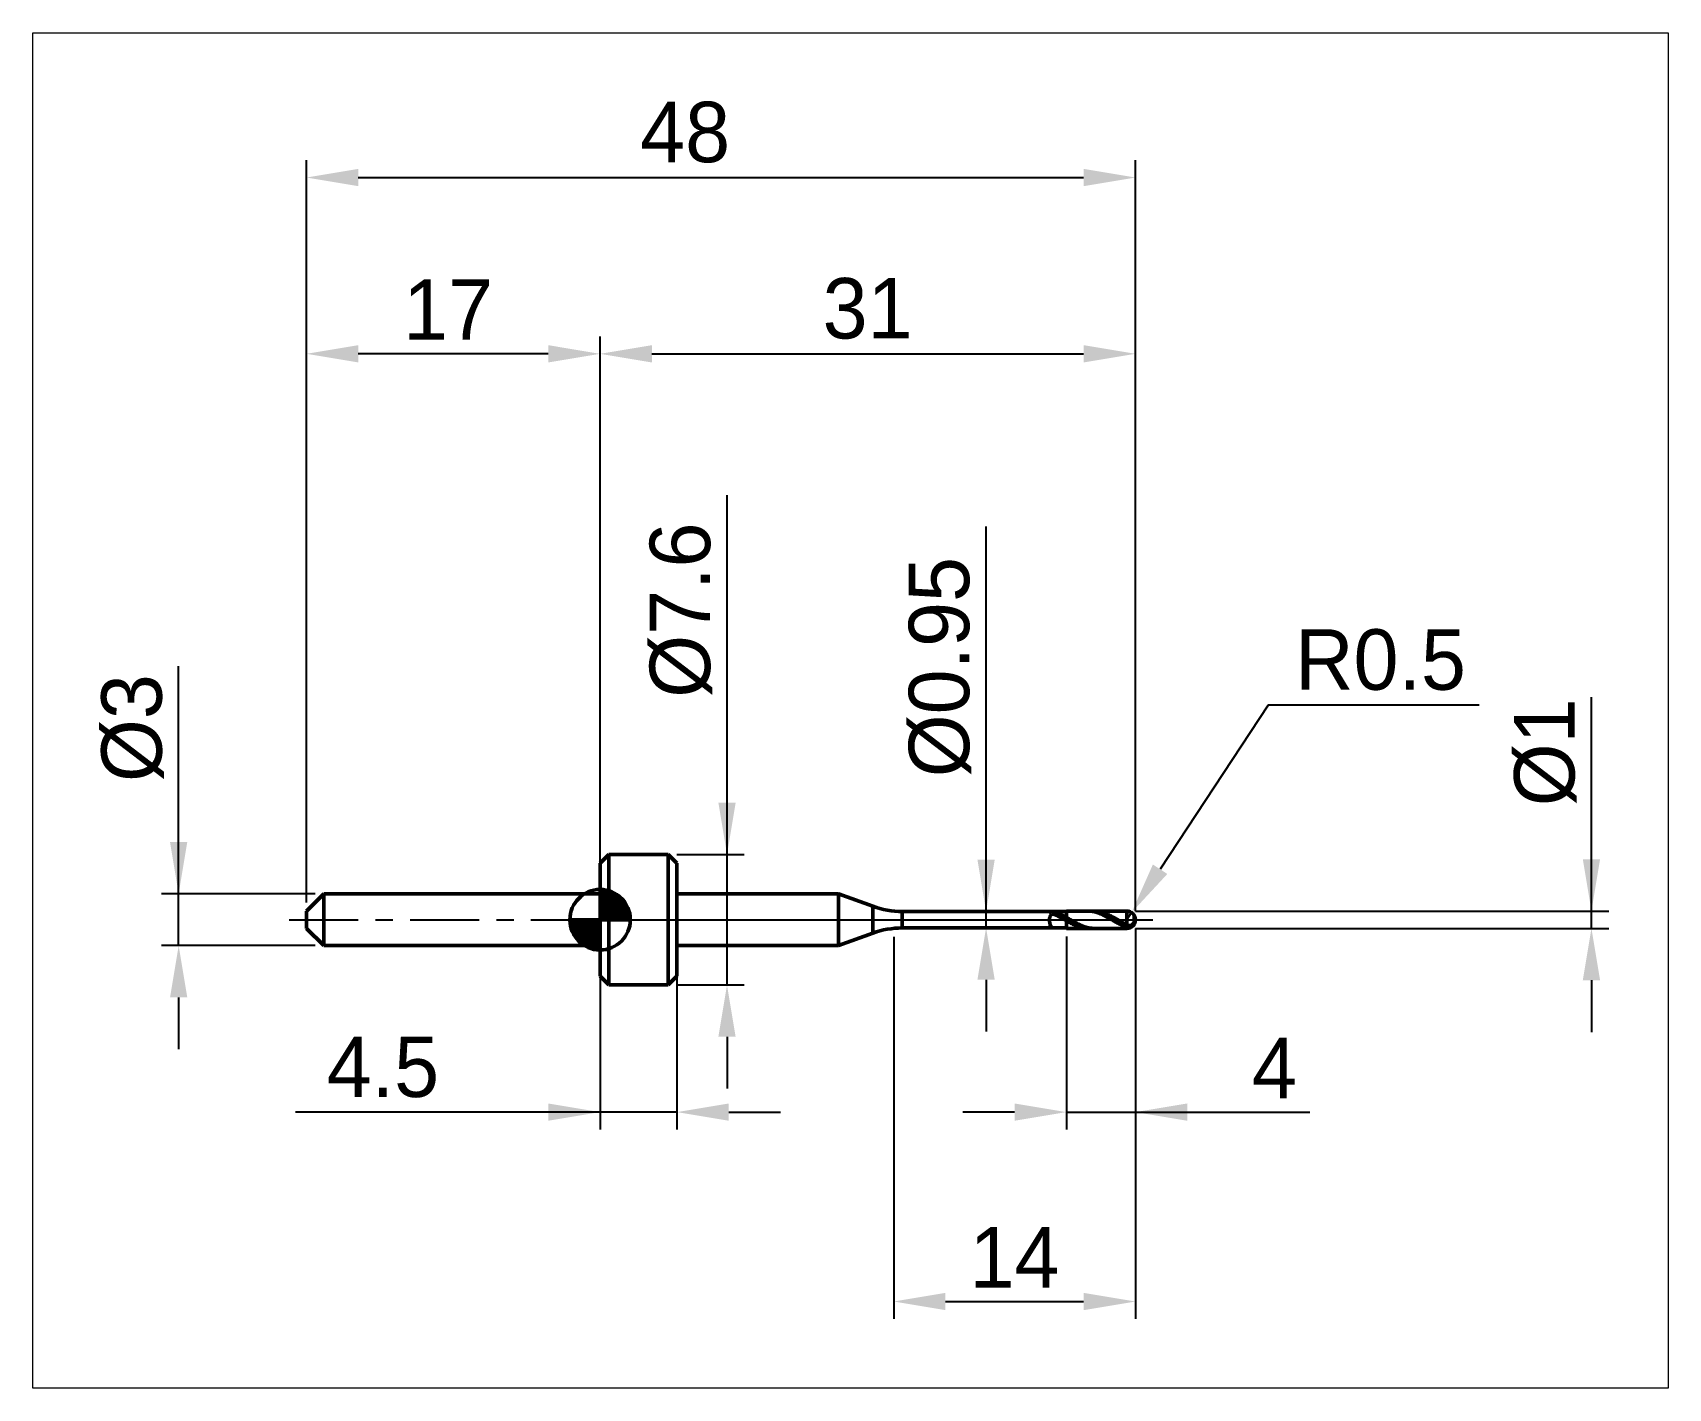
# Model space of a CAD drawing. Header units: millimetres. Extents: x -15.8 to 78.8, y -27.1 to 51.4.
import ezdxf

# ---------------------------------------------------------------- set-up
doc = ezdxf.new("R2010")
doc.units = ezdxf.units.MM
doc.header["$MEASUREMENT"] = 0
doc.linetypes.add('LONGDASHDASH', pattern=[7, 4, -1, 1, -1])
doc.layers.get('Defpoints').update_dxf_attribs({"linetype": 'CONTINUOUS'})
for name, color, linetype, lineweight in [('1', 4, 'CONTINUOUS', 50), ('2', 7, 'CONTINUOUS', 25), ('4', 2, 'LONGDASHDASH', 25), ('CUT', 1, 'CONTINUOUS', 25), ('INFTOTAL', 9, 'CONTINUOUS', 18), ('NOCUT', 7, 'CONTINUOUS', 25), ('SK1', 4, 'CONTINUOUS', 50), ('SK2', 7, 'CONTINUOUS', 25), ('SK4', 2, 'LONGDASHDASH', 25)]:
    doc.layers.add(name, color=color, linetype=linetype, lineweight=lineweight)
doc.styles.add('Monospac821 BT', font='', dxfattribs={"height": 3.5})
doc.styles.get('Monospac821 BT').set_extended_font_data('Monospac821 BT')
doc.dimstyles.get("Standard").update_dxf_attribs({"dimtxt": 3.5, "dimasz": 3, "dimexe": 1, "dimexo": 0.5, "dimgap": 0.8, "dimtad": 1, "dimtoh": 1, "dimzin": 1, "dimdsep": 46, "dimtxsty": 'Monospac821 BT', "dimcen": 2.5, "dimadec": 1, "dimazin": 0, "dimtfac": 1, "dimtdec": 4, "dimtix": 1, "dimtmove": 1, "dimatfit": 3, "dimfxl": 1, "dimtolj": 1, "dimtzin": 1, "dimarcsym": 0})

msp = doc.modelspace()

# ---------------------------------------------------------------- blocks, each defined once
blk = doc.blocks.new('*D0')
at = {"layer": 'Defpoints', "color": 0}
for p in [(48, 42.967), (0, 0.5), (48, 0)]:
    blk.add_point(p, dxfattribs=at)
at = {"layer": 'SK2', "color": 0, "lineweight": -2}
for p, q in [((0, 1), (0, 43.967)), ((48, 0.5), (48, 43.967)), ((3, 42.967), (45, 42.967))]:
    blk.add_line(p, q, dxfattribs=at)
at = {"layer": 'SK2', "color": 0}
for points in [[(3, 43.467), (3, 42.467), (0, 42.967)], [(45, 42.467), (45, 43.467), (48, 42.967)]]:
    blk.add_solid(points, dxfattribs=at)
at = {"layer": 'SK2', "color": 0, "linetype": 'ByBlock', "insert": (21.927, 45.578), "char_height": 3.5, "attachment_point": 5}
blk.add_mtext('\\A1;48', dxfattribs=at)
blk = doc.blocks.new('*D1')
at = {"layer": 'Defpoints', "color": 0}
for p in [(0, 32.761), (17, 3.275), (0, 0.5)]:
    blk.add_point(p, dxfattribs=at)
at = {"layer": 'SK2', "color": 0, "lineweight": -2}
for p, q in [((0, 1), (0, 33.761)), ((17, 3.775), (17, 33.761)), ((14, 32.761), (3, 32.761))]:
    blk.add_line(p, q, dxfattribs=at)
at = {"layer": 'SK2', "color": 0}
for points in [[(3, 33.261), (3, 32.261), (0, 32.761)], [(14, 32.261), (14, 33.261), (17, 32.761)]]:
    blk.add_solid(points, dxfattribs=at)
at = {"layer": 'SK2', "color": 0, "linetype": 'ByBlock', "insert": (8.2, 35.322), "char_height": 3.5, "attachment_point": 5}
blk.add_mtext('\\A1;17', dxfattribs=at)
blk = doc.blocks.new('*D2')
at = {"layer": 'Defpoints', "color": 0}
for p in [(-7.4, 1.5), (1, 1.5), (1, -1.5)]:
    blk.add_point(p, dxfattribs=at)
at = {"layer": 'SK2', "color": 0, "lineweight": -2}
for p, q in [((-7.4, 1.5), (-7.4, 14.686)), ((-7.4, 4.5), (-7.4, 7.5)), ((0.5, 1.5), (-8.4, 1.5)), ((-7.4, -1.5), (-7.4, 1.5)), ((0.5, -1.5), (-8.4, -1.5)), ((-7.4, -4.5), (-7.4, -7.5))]:
    blk.add_line(p, q, dxfattribs=at)
at = {"layer": 'SK2', "color": 0}
for points in [[(-7.9, 4.5), (-6.9, 4.5), (-7.4, 1.5)], [(-6.9, -4.5), (-7.9, -4.5), (-7.4, -1.5)]]:
    blk.add_solid(points, dxfattribs=at)
at = {"layer": 'SK2', "color": 0, "linetype": 'ByBlock', "insert": (-10.062, 11.093), "char_height": 3.5, "attachment_point": 5, "rotation": 90}
blk.add_mtext('\\A1;%%c3', dxfattribs=at)
blk = doc.blocks.new('*D3')
at = {"layer": '2', "color": 0, "lineweight": -2}
for p, q in [((74.4, 0.5), (74.4, 12.8845)), ((74.4, 3.5), (74.4, 6.5)), ((48, 0.5), (75.4, 0.5)), ((74.4, -0.5), (74.4, 0.5)), ((48, -0.5), (75.4, -0.5)), ((74.4, -3.5), (74.4, -6.5))]:
    blk.add_line(p, q, dxfattribs=at)
at = {"layer": '2', "color": 0}
for points in [[(73.9, 3.5), (74.9, 3.5), (74.4, 0.5)], [(74.9, -3.5), (73.9, -3.5), (74.4, -0.5)]]:
    blk.add_solid(points, dxfattribs=at)
at = {"layer": 'Defpoints', "color": 0}
for p in [(47.5, 0.5), (74.4, 0.5), (47.5, -0.5)]:
    blk.add_point(p, dxfattribs=at)
at = {"layer": '2', "color": 0, "linetype": 'ByBlock', "insert": (71.738, 9.69225), "char_height": 3.5, "attachment_point": 5, "rotation": 90}
blk.add_mtext('\\A1;%%c1', dxfattribs=at)
blk = doc.blocks.new('*D4')
at = {"layer": '2', "color": 0, "lineweight": -2}
for p, q in [((55.686, 12.427), (49.425, 2.923)), ((67.893, 12.427), (55.686, 12.427)), ((47.5, 0), (47.775, 0.418))]:
    blk.add_line(p, q, dxfattribs=at)
at = {"layer": '2', "color": 0}
blk.add_solid([(49.008, 3.198), (49.843, 2.648), (47.775, 0.418)], dxfattribs=at)
at = {"layer": 'Defpoints', "color": 0}
for p in [(47.5, 0), (47.775, 0.418)]:
    blk.add_point(p, dxfattribs=at)
at = {"layer": '2', "color": 0, "linetype": 'ByBlock', "insert": (62.19, 15.038), "char_height": 3.5, "attachment_point": 5}
blk.add_mtext('\\A1;R0.5', dxfattribs=at)
blk = doc.blocks.new('*D5')
at = {"layer": '2', "color": 0, "lineweight": -2}
for p, q in [((39.35, 0.475), (39.35, 22.7715)), ((39.35, 3.475), (39.35, 6.475)), ((43.5, 0.475), (38.35, 0.475)), ((39.35, -0.475), (39.35, 0.475)), ((43.5, -0.475), (38.35, -0.475)), ((39.35, -3.475), (39.35, -6.475))]:
    blk.add_line(p, q, dxfattribs=at)
at = {"layer": '2', "color": 0}
for points in [[(38.85, 3.475), (39.85, 3.475), (39.35, 0.475)], [(39.85, -3.475), (38.85, -3.475), (39.35, -0.475)]]:
    blk.add_solid(points, dxfattribs=at)
at = {"layer": 'Defpoints', "color": 0}
for p in [(39.35, 0.475), (44, 0.475), (44, -0.475)]:
    blk.add_point(p, dxfattribs=at)
at = {"layer": '2', "color": 0, "linetype": 'ByBlock', "insert": (36.688, 14.62325), "char_height": 3.5, "attachment_point": 5, "rotation": 90}
blk.add_mtext('\\A1;%%c0.95', dxfattribs=at)
blk = doc.blocks.new('*D6')
at = {"layer": '2', "color": 0, "lineweight": -2}
for p, q in [((24.35, 3.775), (24.35, 24.5805)), ((24.35, 6.775), (24.35, 9.775)), ((21.45, 3.775), (25.35, 3.775)), ((24.35, -3.775), (24.35, 3.775)), ((21.45, -3.775), (25.35, -3.775)), ((24.35, -6.775), (24.35, -9.775))]:
    blk.add_line(p, q, dxfattribs=at)
at = {"layer": '2', "color": 0}
for points in [[(23.85, 6.775), (24.85, 6.775), (24.35, 3.775)], [(24.85, -6.775), (23.85, -6.775), (24.35, -3.775)]]:
    blk.add_solid(points, dxfattribs=at)
at = {"layer": 'Defpoints', "color": 0}
for p in [(20.95, 3.775), (24.35, 3.775), (20.95, -3.775)]:
    blk.add_point(p, dxfattribs=at)
at = {"layer": '2', "color": 0, "linetype": 'ByBlock', "insert": (21.688, 17.92325), "char_height": 3.5, "attachment_point": 5, "rotation": 90}
blk.add_mtext('\\A1;%%c7.6', dxfattribs=at)
blk = doc.blocks.new('*D7')
at = {"layer": '2', "color": 0, "lineweight": -2}
for p, q in [((48, -0.5), (48, -12.1375)), ((44, -0.975), (44, -12.1375)), ((41, -11.1375), (38, -11.1375)), ((44, -11.1375), (48, -11.1375)), ((48, -11.1375), (58.0885, -11.1375)), ((51, -11.1375), (54, -11.1375))]:
    blk.add_line(p, q, dxfattribs=at)
at = {"layer": '2', "color": 0}
for points in [[(41, -11.6375), (41, -10.6375), (44, -11.1375)], [(51, -10.6375), (51, -11.6375), (48, -11.1375)]]:
    blk.add_solid(points, dxfattribs=at)
at = {"layer": 'Defpoints', "color": 0}
for p in [(48, 0), (44, -0.475), (48, -11.1375)]:
    blk.add_point(p, dxfattribs=at)
at = {"layer": '2', "color": 0, "linetype": 'ByBlock', "insert": (56.04425, -8.5875), "char_height": 3.5, "attachment_point": 5}
blk.add_mtext('\\A1;4', dxfattribs=at)
blk = doc.blocks.new('*D8')
at = {"layer": '2', "color": 0, "lineweight": -2}
for p, q in [((17, -1), (17, 33.761)), ((48, 0.5), (48, 33.761)), ((20, 32.761), (45, 32.761))]:
    blk.add_line(p, q, dxfattribs=at)
at = {"layer": '2', "color": 0}
for points in [[(20, 33.261), (20, 32.261), (17, 32.761)], [(45, 32.261), (45, 33.261), (48, 32.761)]]:
    blk.add_solid(points, dxfattribs=at)
at = {"layer": 'Defpoints', "color": 0}
for p in [(48, 32.761), (48, 0), (17, -1.5)]:
    blk.add_point(p, dxfattribs=at)
at = {"layer": '2', "color": 0, "linetype": 'ByBlock', "insert": (32.489, 35.373), "char_height": 3.5, "attachment_point": 5}
blk.add_mtext('\\A1;31', dxfattribs=at)
blk = doc.blocks.new('*D9')
at = {"layer": '2', "color": 0, "lineweight": -2}
for p, q in [((17, 2.775), (17, -12.1375)), ((21.45, 2.775), (21.45, -12.1375)), ((17, -11.1375), (-0.6275, -11.1375)), ((14, -11.1375), (11, -11.1375)), ((21.45, -11.1375), (17, -11.1375)), ((24.45, -11.1375), (27.45, -11.1375))]:
    blk.add_line(p, q, dxfattribs=at)
at = {"layer": '2', "color": 0}
for points in [[(14, -11.6375), (14, -10.6375), (17, -11.1375)], [(24.45, -10.6375), (24.45, -11.6375), (21.45, -11.1375)]]:
    blk.add_solid(points, dxfattribs=at)
at = {"layer": 'Defpoints', "color": 0}
for p in [(17, 3.275), (21.45, 3.275), (17, -11.1375)]:
    blk.add_point(p, dxfattribs=at)
at = {"layer": '2', "color": 0, "linetype": 'ByBlock', "insert": (4.4285, -8.53675), "char_height": 3.5, "attachment_point": 5}
blk.add_mtext('\\A1;4.5', dxfattribs=at)
blk = doc.blocks.new('*D10')
at = {"layer": '2', "color": 0, "lineweight": -2}
for p, q in [((48, -0.5), (48, -23.103)), ((34, -1), (34, -23.103)), ((37, -22.103), (45, -22.103))]:
    blk.add_line(p, q, dxfattribs=at)
at = {"layer": '2', "color": 0}
for points in [[(37, -21.603), (37, -22.603), (34, -22.103)], [(45, -22.603), (45, -21.603), (48, -22.103)]]:
    blk.add_solid(points, dxfattribs=at)
at = {"layer": 'Defpoints', "color": 0}
for p in [(48, 0), (34, -0.5), (48, -22.103)]:
    blk.add_point(p, dxfattribs=at)
at = {"layer": '2', "color": 0, "linetype": 'ByBlock', "insert": (41, -19.542), "char_height": 3.5, "attachment_point": 5}
blk.add_mtext('\\A1;14', dxfattribs=at)

# ---------------------------------------------------------------- dimensions: what is measured, and where the dimension line sits
at = {"layer": '2'}
for base, p1, p2, override, picture, middle in [((48, 32.761468), (17, -1.5), (48, 0), {"dimtoh": 0, "dimzin": 9, "dimtmove": 0}, '*D8', (32.489481, 32.761468)), ((17, -11.1375), (21.45, 3.275), (17, 3.275), {"dimtoh": 0, "dimdec": 1, "dimzin": 9, "dimtmove": 0}, '*D9', (4.4285, -11.1375)), ((48, -22.102866), (34, -0.5), (48, 0), {"dimtoh": 0, "dimzin": 9, "dimtmove": 0}, '*D10', (41, -22.102866)), ((48, -11.1375), (44, -0.475), (48, 0), {"dimtoh": 0, "dimzin": 9, "dimtmove": 0}, '*D7', (56.04425, -11.1375))]:
    dim = msp.add_linear_dim(base=base, p1=p1, p2=p2, dimstyle='STANDARD', override=override, dxfattribs=at)
    dim.commit()
    dim.dimension.update_dxf_attribs({"geometry": picture, "text_midpoint": middle, "dimtype": 160})
for base, p1, p2, override, picture, middle in [((24.35, 3.775), (20.95, -3.775), (20.95, 3.775), {"dimtoh": 0, "dimdec": 1, "dimzin": 9, "dimtmove": 0}, '*D6', (24.35, 17.92325)), ((39.35, 0.475), (44, -0.475), (44, 0.475), {"dimtoh": 0, "dimzin": 9, "dimtmove": 0}, '*D5', (39.35, 14.62325)), ((74.4, 0.5), (47.5, -0.5), (47.5, 0.5), {"dimtoh": 0, "dimzin": 9, "dimtmove": 0}, '*D3', (74.4, 9.69225))]:
    dim = msp.add_linear_dim(base=base, p1=p1, p2=p2, angle=270, text='%%c<>', dimstyle='STANDARD', override=override, dxfattribs=at)
    dim.commit()
    dim.dimension.update_dxf_attribs({"geometry": picture, "text_midpoint": middle, "dimtype": 160})
dim = msp.add_radius_dim(center=(47.5, 0), mpoint=(47.775063, 0.41754), text='R0.5', dimstyle='STANDARD', dxfattribs=at)
dim.commit()
dim.dimension.update_dxf_attribs({"geometry": '*D4', "text_midpoint": (55.6864, 12.426772), "dimtype": 164})
at = {"layer": 'SK2'}
for base, p1, p2, picture, middle in [((48, 42.96693), (0, 0.5), (48, 0), '*D0', (21.927045, 42.96693)), ((0, 32.761468), (17, 3.275), (0, 0.5), '*D1', (8.20039, 32.761468))]:
    dim = msp.add_linear_dim(base=base, p1=p1, p2=p2, dimstyle='STANDARD', override={"dimtoh": 0, "dimzin": 9, "dimtmove": 0}, dxfattribs=at)
    dim.commit()
    dim.dimension.update_dxf_attribs({"geometry": picture, "text_midpoint": middle, "dimtype": 160})
dim = msp.add_linear_dim(base=(-7.4, 1.5), p1=(1, -1.5), p2=(1, 1.5), angle=270, text='%%c<>', dimstyle='STANDARD', override={"dimtoh": 0, "dimzin": 9, "dimtmove": 0}, dxfattribs=at)
dim.commit()
dim.dimension.update_dxf_attribs({"geometry": '*D2', "text_midpoint": (-7.4, 11.093), "dimtype": 160})

# ---------------------------------------------------------------- linework, layer by layer
at = {"layer": '1'}
for p, q in [((17.5, 3.775), (17, 3.275)), ((17, 3.275), (17, 1.5)), ((17, 3.275), (17, -3.275)), ((17, 1.5), (17, 3.275)), ((20.95, 3.775), (17.5, 3.775)), ((17.5, -3.775), (17.5, 3.775)), ((21.45, 3.275), (20.95, 3.775)), ((20.95, -3.775), (20.95, 3.775)), ((21.45, 1.5), (21.45, 3.275)), ((17, 1.5), (17, -1.5)), ((17, -1.5), (17, 1.5)), ((30.801576, 1.5), (21.45, 1.5)), ((21.45, -1.5), (21.45, 1.5)), ((32.789274, 0.776537), (30.801576, 1.5)), ((30.801576, -1.5), (30.801576, 1.5)), ((32.789274, -0.776537), (32.789274, 0.776537)), ((44, 0.475), (34.499375, 0.475)), ((34.499375, 0.475), (34.499375, -0.475)), ((43.016667, 0.075256), (43, -0.009771)), ((43.033333, 0.142616), (43.016667, 0.075256)), ((43.05, 0.194675), (43.033333, 0.142616)), ((43.066667, 0.234222), (43.05, 0.194675)), ((43.083333, 0.263851), (43.066667, 0.234222)), ((43.1, 0.285742), (43.083333, 0.263851)), ((43.116667, 0.301627), (43.1, 0.285742)), ((43.133333, 0.312847), (43.116667, 0.301627)), ((43.15, 0.320426), (43.133333, 0.312847)), ((43.166667, 0.325137), (43.15, 0.320426)), ((43.183333, 0.327571), (43.166667, 0.325137)), ((43.2, 0.328177), (43.183333, 0.327571)), ((43.216667, 0.327305), (43.2, 0.328177)), ((43.233333, 0.325226), (43.216667, 0.327305)), ((43.233333, 0.474003), (43.216798, 0.475)), ((43.25, 0.471271), (43.233333, 0.474003)), ((43.25, 0.322156), (43.233333, 0.325226)), ((43.266667, 0.467187), (43.25, 0.471271)), ((43.266667, 0.318265), (43.25, 0.322156)), ((43.283333, 0.462067), (43.266667, 0.467187)), ((43.283333, 0.313692), (43.266667, 0.318265)), ((43.3, 0.456168), (43.283333, 0.462067)), ((43.3, 0.30855), (43.283333, 0.313692)), ((43.316667, 0.449698), (43.3, 0.456168)), ((43.316667, 0.30293), (43.3, 0.30855)), ((43.333333, 0.44282), (43.316667, 0.449698)), ((43.333333, 0.296908), (43.316667, 0.30293)), ((43.35, 0.435663), (43.333333, 0.44282)), ((43.35, 0.290545), (43.333333, 0.296908)), ((43.366667, 0.428327), (43.35, 0.435663)), ((43.366667, 0.283892), (43.35, 0.290545)), ((43.383333, 0.420887), (43.366667, 0.428327)), ((43.383333, 0.27699), (43.366667, 0.283892)), ((43.4, 0.413397), (43.383333, 0.420887)), ((43.4, 0.269874), (43.383333, 0.27699)), ((43.416667, 0.405899), (43.4, 0.413397)), ((43.416667, 0.262571), (43.4, 0.269874)), ((43.433333, 0.398417), (43.416667, 0.405899)), ((43.433333, 0.255104), (43.416667, 0.262571)), ((43.45, 0.390969), (43.433333, 0.398417)), ((43.45, 0.247492), (43.433333, 0.255104)), ((43.466667, 0.383562), (43.45, 0.390969)), ((43.466667, 0.23975), (43.45, 0.247492)), ((43.483333, 0.3762), (43.466667, 0.383562)), ((43.483333, 0.23189), (43.466667, 0.23975)), ((43.5, 0.368881), (43.483333, 0.3762)), ((43.5, 0.223924), (43.483333, 0.23189)), ((43.516667, 0.361598), (43.5, 0.368881)), ((43.516667, 0.215858), (43.5, 0.223924)), ((43.533333, 0.354345), (43.516667, 0.361598)), ((43.533333, 0.207702), (43.516667, 0.215858)), ((43.55, 0.347112), (43.533333, 0.354345)), ((43.55, 0.199461), (43.533333, 0.207702)), ((43.566667, 0.33989), (43.55, 0.347112)), ((43.566667, 0.19114), (43.55, 0.199461)), ((43.583333, 0.332667), (43.566667, 0.33989)), ((43.583333, 0.182744), (43.566667, 0.19114)), ((43.6, 0.325433), (43.583333, 0.332667)), ((43.6, 0.174278), (43.583333, 0.182744)), ((43.616667, 0.318178), (43.6, 0.325433)), ((43.616667, 0.165746), (43.6, 0.174278)), ((43.633333, 0.310893), (43.616667, 0.318178)), ((43.633333, 0.157151), (43.616667, 0.165746)), ((43.65, 0.303568), (43.633333, 0.310893)), ((43.65, 0.148497), (43.633333, 0.157151)), ((43.666667, 0.296196), (43.65, 0.303568)), ((43.666667, 0.139788), (43.65, 0.148497)), ((43.683333, 0.28877), (43.666667, 0.296196)), ((43.683333, 0.131026), (43.666667, 0.139788)), ((43.7, 0.281282), (43.683333, 0.28877)), ((43.7, 0.122216), (43.683333, 0.131026)), ((43.716667, 0.273729), (43.7, 0.281282)), ((43.716667, 0.11336), (43.7, 0.122216)), ((43.733333, 0.266106), (43.716667, 0.273729)), ((43.733333, 0.104463), (43.716667, 0.11336)), ((43.75, 0.258409), (43.733333, 0.266106)), ((43.75, 0.095526), (43.733333, 0.104463)), ((43.766667, 0.250636), (43.75, 0.258409)), ((43.766667, 0.086555), (43.75, 0.095526)), ((43.783333, 0.242786), (43.766667, 0.250636)), ((43.783333, 0.077551), (43.766667, 0.086555)), ((43.8, 0.234858), (43.783333, 0.242786)), ((43.8, 0.068518), (43.783333, 0.077551)), ((43.816667, 0.226851), (43.8, 0.234858)), ((43.816667, 0.05946), (43.8, 0.068518)), ((43.833333, 0.218767), (43.816667, 0.226851)), ((43.833333, 0.05038), (43.816667, 0.05946)), ((43.85, 0.210605), (43.833333, 0.218767)), ((43.85, 0.041282), (43.833333, 0.05038)), ((43.866667, 0.202369), (43.85, 0.210605)), ((43.866667, 0.032168), (43.85, 0.041282)), ((43.883333, 0.19406), (43.866667, 0.202369)), ((43.883333, 0.023042), (43.866667, 0.032168)), ((43.9, 0.18568), (43.883333, 0.19406)), ((43.9, 0.013908), (43.883333, 0.023042)), ((43.916667, 0.177231), (43.9, 0.18568)), ((43.916667, 0.004768), (43.9, 0.013908)), ((43.933333, 0.168717), (43.916667, 0.177231)), ((43.933333, -0.004373), (43.916667, 0.004768)), ((43.95, 0.160141), (43.933333, 0.168717)), ((43.966667, 0.151506), (43.95, 0.160141)), ((43.983333, 0.142815), (43.966667, 0.151506)), ((44, 0.13407), (43.983333, 0.142815)), ((47.5, 0.5), (44, 0.5)), ((44, 0.5), (44, 0.475)), ((44, 0.5), (44, -0.5)), ((44, -0.475), (44, 0.475)), ((44, 0.126354), (44, 0.13407)), ((44.016667, 0.117021), (44, 0.126354)), ((44, 0.008917), (44, 0.003111)), ((44, 0.003111), (44.016667, -0.006391)), ((44.033333, 0.107645), (44.016667, 0.117021)), ((44.05, 0.098229), (44.033333, 0.107645)), ((44.066667, 0.088776), (44.05, 0.098229)), ((44.083333, 0.079291), (44.066667, 0.088776)), ((44.1, 0.069776), (44.083333, 0.079291)), ((44.116667, 0.060235), (44.1, 0.069776)), ((44.133333, 0.050672), (44.116667, 0.060235)), ((44.15, 0.041091), (44.133333, 0.050672)), ((44.166667, 0.031494), (44.15, 0.041091)), ((44.183333, 0.021885), (44.166667, 0.031494)), ((44.2, 0.012268), (44.183333, 0.021885)), ((44.216667, 0.002647), (44.2, 0.012268)), ((44.233333, -0.006975), (44.216667, 0.002647)), ((45.283333, 0.499995), (45.279301, 0.5)), ((45.3, 0.499857), (45.283333, 0.499995)), ((45.316667, 0.499535), (45.3, 0.499857)), ((45.333333, 0.499027), (45.316667, 0.499535)), ((45.35, 0.498335), (45.333333, 0.499027)), ((45.366667, 0.497458), (45.35, 0.498335)), ((45.365806, 0.5), (45.366667, 0.493779)), ((45.383333, 0.496397), (45.366667, 0.497458)), ((45.366667, 0.493779), (45.383333, 0.493678)), ((45.4, 0.495152), (45.383333, 0.496397)), ((45.383333, 0.493678), (45.4, 0.493394)), ((45.416667, 0.493723), (45.4, 0.495152)), ((45.4, 0.493394), (45.416667, 0.492928)), ((45.433333, 0.492112), (45.416667, 0.493723)), ((45.416667, 0.492928), (45.433333, 0.492279)), ((45.433333, 0.492279), (45.45, 0.491447)), ((45.45, 0.490319), (45.433333, 0.492112)), ((45.45, 0.491447), (45.466667, 0.490434)), ((45.466667, 0.488344), (45.45, 0.490319)), ((45.466667, 0.490434), (45.483333, 0.489239)), ((45.483333, 0.486188), (45.466667, 0.488344)), ((45.483333, 0.489239), (45.5, 0.487863)), ((45.5, 0.483852), (45.483333, 0.486188)), ((45.5, 0.487863), (45.516667, 0.486306)), ((45.516667, 0.481336), (45.5, 0.483852)), ((45.516667, 0.486306), (45.533333, 0.484569)), ((45.533333, 0.478643), (45.516667, 0.481336)), ((45.533333, 0.484569), (45.55, 0.482653)), ((45.55, 0.475772), (45.533333, 0.478643)), ((45.55, 0.482653), (45.566667, 0.480557)), ((45.566667, 0.472725), (45.55, 0.475772)), ((45.566667, 0.480557), (45.583333, 0.478284)), ((45.583333, 0.469503), (45.566667, 0.472725)), ((45.583333, 0.499999), (45.581601, 0.5)), ((45.6, 0.499887), (45.583333, 0.499999)), ((45.583333, 0.478284), (45.6, 0.475834)), ((45.6, 0.466107), (45.583333, 0.469503)), ((45.616667, 0.49959), (45.6, 0.499887)), ((45.6, 0.475834), (45.616667, 0.473207)), ((45.616667, 0.462539), (45.6, 0.466107)), ((45.633333, 0.499108), (45.616667, 0.49959)), ((45.616667, 0.473207), (45.633333, 0.470406)), ((45.633333, 0.458799), (45.616667, 0.462539)), ((45.65, 0.498441), (45.633333, 0.499108)), ((45.633333, 0.470406), (45.65, 0.46743)), ((45.65, 0.454889), (45.633333, 0.458799)), ((45.666667, 0.49759), (45.65, 0.498441)), ((45.65, 0.46743), (45.666667, 0.46428)), ((45.666667, 0.450811), (45.65, 0.454889)), ((45.683333, 0.496554), (45.666667, 0.49759)), ((45.666667, 0.46428), (45.683333, 0.460959)), ((45.683333, 0.446566), (45.666667, 0.450811)), ((45.7, 0.495334), (45.683333, 0.496554)), ((45.683333, 0.460959), (45.7, 0.457468)), ((45.7, 0.442155), (45.683333, 0.446566)), ((45.716667, 0.493931), (45.7, 0.495334)), ((45.7, 0.457468), (45.716667, 0.453806)), ((45.716667, 0.437581), (45.7, 0.442155)), ((45.733333, 0.492345), (45.716667, 0.493931)), ((45.716667, 0.453806), (45.733333, 0.449977)), ((45.733333, 0.432844), (45.716667, 0.437581)), ((45.75, 0.490577), (45.733333, 0.492345)), ((45.733333, 0.449977), (45.75, 0.445981)), ((45.75, 0.427948), (45.733333, 0.432844)), ((45.766667, 0.488627), (45.75, 0.490577)), ((45.75, 0.445981), (45.766667, 0.44182)), ((45.766667, 0.422893), (45.75, 0.427948)), ((45.783333, 0.486496), (45.766667, 0.488627)), ((45.766667, 0.44182), (45.783333, 0.437495)), ((45.783333, 0.417681), (45.766667, 0.422893)), ((45.8, 0.484185), (45.783333, 0.486496)), ((45.783333, 0.437495), (45.8, 0.433008)), ((45.8, 0.412314), (45.783333, 0.417681)), ((45.816667, 0.481694), (45.8, 0.484185)), ((45.8, 0.433008), (45.816667, 0.428361)), ((45.816667, 0.406795), (45.8, 0.412314)), ((45.833333, 0.479025), (45.816667, 0.481694)), ((45.816667, 0.428361), (45.833333, 0.423556)), ((45.833333, 0.401125), (45.816667, 0.406795)), ((45.85, 0.476179), (45.833333, 0.479025)), ((45.833333, 0.423556), (45.85, 0.418593)), ((45.85, 0.395307), (45.833333, 0.401125)), ((45.866667, 0.473156), (45.85, 0.476179)), ((45.85, 0.418593), (45.866667, 0.413475)), ((45.866667, 0.389342), (45.85, 0.395307)), ((45.883333, 0.469958), (45.866667, 0.473156)), ((45.866667, 0.413475), (45.883333, 0.408204)), ((45.883333, 0.383233), (45.866667, 0.389342)), ((45.9, 0.466586), (45.883333, 0.469958)), ((45.883333, 0.408204), (45.9, 0.402782)), ((45.9, 0.376982), (45.883333, 0.383233)), ((45.916667, 0.463041), (45.9, 0.466586)), ((45.9, 0.402782), (45.916667, 0.397211)), ((45.916667, 0.370591), (45.9, 0.376982)), ((45.933333, 0.459325), (45.916667, 0.463041)), ((45.916667, 0.397211), (45.933333, 0.391493)), ((45.933333, 0.364063), (45.916667, 0.370591)), ((45.95, 0.455439), (45.933333, 0.459325)), ((45.933333, 0.391493), (45.95, 0.38563)), ((45.95, 0.357401), (45.933333, 0.364063)), ((45.966667, 0.451384), (45.95, 0.455439)), ((45.95, 0.38563), (45.966667, 0.379623)), ((45.966667, 0.350606), (45.95, 0.357401)), ((45.983333, 0.447161), (45.966667, 0.451384)), ((45.966667, 0.379623), (45.983333, 0.373477)), ((45.983333, 0.343681), (45.966667, 0.350606)), ((46, 0.442774), (45.983333, 0.447161)), ((45.983333, 0.373477), (46, 0.367192)), ((46, 0.336628), (45.983333, 0.343681)), ((46.016667, 0.438222), (46, 0.442774)), ((46, 0.367192), (46.016667, 0.360771)), ((46.016667, 0.329452), (46, 0.336628)), ((46.033333, 0.433508), (46.016667, 0.438222)), ((46.016667, 0.360771), (46.033333, 0.354216)), ((46.033333, 0.322153), (46.016667, 0.329452)), ((46.05, 0.428633), (46.033333, 0.433508)), ((46.033333, 0.354216), (46.05, 0.34753)), ((46.05, 0.314735), (46.033333, 0.322153)), ((46.066667, 0.423599), (46.05, 0.428633)), ((46.05, 0.34753), (46.066667, 0.340716)), ((46.066667, 0.3072), (46.05, 0.314735)), ((46.083333, 0.418409), (46.066667, 0.423599)), ((46.066667, 0.340716), (46.083333, 0.333775)), ((46.083333, 0.299551), (46.066667, 0.3072)), ((46.1, 0.413064), (46.083333, 0.418409)), ((46.083333, 0.333775), (46.1, 0.326711)), ((46.1, 0.291792), (46.083333, 0.299551)), ((46.116667, 0.407566), (46.1, 0.413064)), ((46.1, 0.326711), (46.116667, 0.319525)), ((46.116667, 0.283924), (46.1, 0.291792)), ((46.133333, 0.401916), (46.116667, 0.407566)), ((46.116667, 0.319525), (46.133333, 0.312222)), ((46.133333, 0.275952), (46.116667, 0.283924)), ((46.15, 0.396118), (46.133333, 0.401916)), ((46.133333, 0.312222), (46.15, 0.304802)), ((46.15, 0.267877), (46.133333, 0.275952)), ((46.166667, 0.390173), (46.15, 0.396118)), ((46.15, 0.304802), (46.166667, 0.29727)), ((46.166667, 0.259703), (46.15, 0.267877)), ((46.183333, 0.384084), (46.166667, 0.390173)), ((46.166667, 0.29727), (46.183333, 0.289628)), ((46.183333, 0.251432), (46.166667, 0.259703)), ((46.2, 0.377853), (46.183333, 0.384084)), ((46.183333, 0.289628), (46.2, 0.281878)), ((46.2, 0.243069), (46.183333, 0.251432)), ((46.216667, 0.371481), (46.2, 0.377853)), ((46.2, 0.281878), (46.216667, 0.274024)), ((46.216667, 0.234615), (46.2, 0.243069)), ((46.233333, 0.364972), (46.216667, 0.371481)), ((46.216667, 0.274024), (46.233333, 0.266069)), ((46.233333, 0.226075), (46.216667, 0.234615)), ((46.25, 0.358328), (46.233333, 0.364972)), ((46.233333, 0.266069), (46.25, 0.258015)), ((46.25, 0.217451), (46.233333, 0.226075)), ((46.266667, 0.351551), (46.25, 0.358328)), ((46.25, 0.258015), (46.266667, 0.249865)), ((46.266667, 0.208746), (46.25, 0.217451)), ((46.283333, 0.344644), (46.266667, 0.351551)), ((46.266667, 0.249865), (46.283333, 0.241623)), ((46.283333, 0.199965), (46.266667, 0.208746)), ((46.3, 0.337609), (46.283333, 0.344644)), ((46.283333, 0.241623), (46.3, 0.233292)), ((46.3, 0.191109), (46.283333, 0.199965)), ((46.316667, 0.330449), (46.3, 0.337609)), ((46.3, 0.233292), (46.316667, 0.224874)), ((46.316667, 0.182182), (46.3, 0.191109)), ((46.333333, 0.323167), (46.316667, 0.330449)), ((46.316667, 0.224874), (46.333333, 0.216373)), ((46.333333, 0.173188), (46.316667, 0.182182)), ((46.35, 0.315765), (46.333333, 0.323167)), ((46.333333, 0.216373), (46.35, 0.207791)), ((46.35, 0.164129), (46.333333, 0.173188)), ((46.366667, 0.308246), (46.35, 0.315765)), ((46.35, 0.207791), (46.366667, 0.199133)), ((46.366667, 0.15501), (46.35, 0.164129)), ((46.383333, 0.300613), (46.366667, 0.308246)), ((46.366667, 0.199133), (46.383333, 0.190401)), ((46.383333, 0.145834), (46.366667, 0.15501)), ((46.4, 0.292869), (46.383333, 0.300613)), ((46.383333, 0.190401), (46.4, 0.181598)), ((46.4, 0.136603), (46.383333, 0.145834)), ((46.416667, 0.285016), (46.4, 0.292869)), ((46.4, 0.181598), (46.416667, 0.172728)), ((46.416667, 0.127322), (46.4, 0.136603)), ((46.433333, 0.277058), (46.416667, 0.285016)), ((46.416667, 0.172728), (46.433333, 0.163794)), ((46.433333, 0.117994), (46.416667, 0.127322)), ((46.45, 0.268997), (46.433333, 0.277058)), ((46.433333, 0.163794), (46.45, 0.1548)), ((46.45, 0.108622), (46.433333, 0.117994)), ((46.466667, 0.260836), (46.45, 0.268997)), ((46.45, 0.1548), (46.466667, 0.145748)), ((46.466667, 0.099209), (46.45, 0.108622)), ((46.483333, 0.252579), (46.466667, 0.260836)), ((46.466667, 0.145748), (46.483333, 0.136642)), ((46.483333, 0.08976), (46.466667, 0.099209)), ((46.5, 0.244228), (46.483333, 0.252579)), ((46.483333, 0.136642), (46.5, 0.127486)), ((46.5, 0.080278), (46.483333, 0.08976)), ((46.516667, 0.235787), (46.5, 0.244228)), ((46.5, 0.127486), (46.516667, 0.118282)), ((46.516667, 0.070766), (46.5, 0.080278)), ((46.533333, 0.227259), (46.516667, 0.235787)), ((46.516667, 0.118282), (46.533333, 0.109035)), ((46.533333, 0.061228), (46.516667, 0.070766)), ((46.55, 0.218646), (46.533333, 0.227259)), ((46.533333, 0.109035), (46.55, 0.099747)), ((46.55, 0.051667), (46.533333, 0.061228)), ((46.566667, 0.209952), (46.55, 0.218646)), ((46.55, 0.099747), (46.566667, 0.090422)), ((46.566667, 0.042087), (46.55, 0.051667)), ((46.583333, 0.201181), (46.566667, 0.209952)), ((46.566667, 0.090422), (46.583333, 0.081064)), ((46.583333, 0.032492), (46.566667, 0.042087)), ((46.6, 0.192335), (46.583333, 0.201181)), ((46.583333, 0.081064), (46.6, 0.071676)), ((46.6, 0.022884), (46.583333, 0.032492)), ((46.616667, 0.183418), (46.6, 0.192335)), ((46.6, 0.071676), (46.616667, 0.062261)), ((46.616667, 0.013268), (46.6, 0.022884)), ((46.633333, 0.174433), (46.616667, 0.183418)), ((46.616667, 0.062261), (46.633333, 0.052823)), ((46.633333, 0.003647), (46.616667, 0.013268)), ((46.65, 0.165383), (46.633333, 0.174433)), ((46.633333, 0.052823), (46.65, 0.043365)), ((46.65, -0.005975), (46.633333, 0.003647)), ((46.666667, 0.156272), (46.65, 0.165383)), ((46.65, 0.043365), (46.666667, 0.033892)), ((46.683333, 0.147103), (46.666667, 0.156272)), ((46.666667, 0.033892), (46.683333, 0.024406)), ((46.7, 0.13788), (46.683333, 0.147103)), ((46.683333, 0.024406), (46.7, 0.014911)), ((46.716667, 0.128606), (46.7, 0.13788)), ((46.7, 0.014911), (46.716667, 0.00541)), ((46.733333, 0.119284), (46.716667, 0.128606)), ((46.716667, 0.00541), (46.733333, -0.004092)), ((46.75, 0.109917), (46.733333, 0.119284)), ((46.766667, 0.100511), (46.75, 0.109917)), ((46.783333, 0.091066), (46.766667, 0.100511)), ((46.8, 0.081589), (46.783333, 0.091066)), ((46.816667, 0.072081), (46.8, 0.081589)), ((46.833333, 0.062546), (46.816667, 0.072081)), ((46.85, 0.052988), (46.833333, 0.062546)), ((46.866667, 0.04341), (46.85, 0.052988)), ((46.883333, 0.033817), (46.866667, 0.04341)), ((46.9, 0.024211), (46.883333, 0.033817)), ((46.916667, 0.014595), (46.9, 0.024211)), ((46.933333, 0.004975), (46.916667, 0.014595)), ((46.95, -0.004647), (46.933333, 0.004975)), ((47.5, -0.5), (47.5, 0.5)), ((47.916667, -0.137047), (47.916667, 0.276385)), ((47.916667, 0.276385), (47.916667, -0.137047)), ((30.801576, -1.5), (32.789274, -0.776537)), ((34.499375, -0.475), (44, -0.475)), ((43, -0.009771), (43, -0.025239)), ((43, -0.025239), (43.016667, -0.108497)), ((43.016667, -0.108497), (43.033333, -0.182739)), ((43.033333, -0.182739), (43.05, -0.247204)), ((43.05, -0.247204), (43.066667, -0.301851)), ((43.066667, -0.301851), (43.083333, -0.347123)), ((43.083333, -0.347123), (43.1, -0.383764)), ((43.1, -0.383764), (43.116667, -0.412677)), ((43.116667, -0.412677), (43.133333, -0.434822)), ((43.133333, -0.434822), (43.15, -0.451151)), ((43.15, -0.451151), (43.166667, -0.46256)), ((43.166667, -0.46256), (43.183333, -0.469868)), ((43.183333, -0.469868), (43.2, -0.473803)), ((43.2, -0.473803), (43.216667, -0.475)), ((43.216667, -0.475), (43.216798, -0.475)), ((43.95, -0.013512), (43.933333, -0.004373)), ((43.966667, -0.022647), (43.95, -0.013512)), ((43.983333, -0.031773), (43.966667, -0.022647)), ((44, -0.040888), (43.983333, -0.031773)), ((44, -0.046725), (44, -0.040888)), ((44.016667, -0.056296), (44, -0.046725)), ((44, -0.475), (44, -0.5)), ((44, -0.5), (47.5, -0.5)), ((44.016667, -0.006391), (44.033333, -0.015892)), ((44.033333, -0.065847), (44.016667, -0.056296)), ((44.033333, -0.015892), (44.05, -0.025386)), ((44.05, -0.075373), (44.033333, -0.065847)), ((44.05, -0.025386), (44.066667, -0.034871)), ((44.066667, -0.084871), (44.05, -0.075373)), ((44.066667, -0.034871), (44.083333, -0.044343)), ((44.083333, -0.094337), (44.066667, -0.084871)), ((44.083333, -0.044343), (44.1, -0.053798)), ((44.1, -0.103769), (44.083333, -0.094337)), ((44.1, -0.053798), (44.116667, -0.063234)), ((44.116667, -0.113162), (44.1, -0.103769)), ((44.116667, -0.063234), (44.133333, -0.072646)), ((44.133333, -0.122513), (44.116667, -0.113162)), ((44.133333, -0.072646), (44.15, -0.082032)), ((44.15, -0.131819), (44.133333, -0.122513)), ((44.15, -0.082032), (44.166667, -0.091387)), ((44.166667, -0.141076), (44.15, -0.131819)), ((44.166667, -0.091387), (44.183333, -0.100708)), ((44.183333, -0.150281), (44.166667, -0.141076)), ((44.183333, -0.100708), (44.2, -0.109992)), ((44.2, -0.15943), (44.183333, -0.150281)), ((44.2, -0.109992), (44.216667, -0.119235)), ((44.216667, -0.16852), (44.2, -0.15943)), ((44.216667, -0.119235), (44.233333, -0.128434)), ((44.233333, -0.177548), (44.216667, -0.16852)), ((44.25, -0.016595), (44.233333, -0.006975)), ((44.233333, -0.128434), (44.25, -0.137585)), ((44.25, -0.18651), (44.233333, -0.177548)), ((44.266667, -0.026209), (44.25, -0.016595)), ((44.25, -0.137585), (44.266667, -0.146685)), ((44.266667, -0.195403), (44.25, -0.18651)), ((44.283333, -0.035812), (44.266667, -0.026209)), ((44.266667, -0.146685), (44.283333, -0.155731)), ((44.283333, -0.204223), (44.266667, -0.195403)), ((44.3, -0.045403), (44.283333, -0.035812)), ((44.283333, -0.155731), (44.3, -0.16472)), ((44.3, -0.212968), (44.283333, -0.204223)), ((44.316667, -0.054977), (44.3, -0.045403)), ((44.3, -0.16472), (44.316667, -0.173647)), ((44.316667, -0.221634), (44.3, -0.212968)), ((44.333333, -0.06453), (44.316667, -0.054977)), ((44.316667, -0.173647), (44.333333, -0.18251)), ((44.333333, -0.230218), (44.316667, -0.221634)), ((44.35, -0.07406), (44.333333, -0.06453)), ((44.333333, -0.18251), (44.35, -0.191306)), ((44.35, -0.238717), (44.333333, -0.230218)), ((44.366667, -0.083562), (44.35, -0.07406)), ((44.35, -0.191306), (44.366667, -0.20003)), ((44.366667, -0.247127), (44.35, -0.238717)), ((44.383333, -0.093033), (44.366667, -0.083562)), ((44.366667, -0.20003), (44.383333, -0.208681)), ((44.383333, -0.255446), (44.366667, -0.247127)), ((44.4, -0.102469), (44.383333, -0.093033)), ((44.383333, -0.208681), (44.4, -0.217254)), ((44.4, -0.26367), (44.383333, -0.255446)), ((44.416667, -0.111868), (44.4, -0.102469)), ((44.4, -0.217254), (44.416667, -0.225747)), ((44.416667, -0.271797), (44.4, -0.26367)), ((44.433333, -0.121225), (44.416667, -0.111868)), ((44.416667, -0.225747), (44.433333, -0.234156)), ((44.433333, -0.279822), (44.416667, -0.271797)), ((44.45, -0.130538), (44.433333, -0.121225)), ((44.433333, -0.234156), (44.45, -0.242479)), ((44.45, -0.287745), (44.433333, -0.279822)), ((44.466667, -0.139802), (44.45, -0.130538)), ((44.45, -0.242479), (44.466667, -0.250711)), ((44.466667, -0.29556), (44.45, -0.287745)), ((44.483333, -0.149014), (44.466667, -0.139802)), ((44.466667, -0.250711), (44.483333, -0.258851)), ((44.483333, -0.303266), (44.466667, -0.29556)), ((44.5, -0.158171), (44.483333, -0.149014)), ((44.483333, -0.258851), (44.5, -0.266895)), ((44.5, -0.31086), (44.483333, -0.303266)), ((44.516667, -0.16727), (44.5, -0.158171)), ((44.5, -0.266895), (44.516667, -0.27484)), ((44.516667, -0.318339), (44.5, -0.31086)), ((44.533333, -0.176306), (44.516667, -0.16727)), ((44.516667, -0.27484), (44.533333, -0.282683)), ((44.533333, -0.3257), (44.516667, -0.318339)), ((44.55, -0.185277), (44.533333, -0.176306)), ((44.533333, -0.282683), (44.55, -0.290422)), ((44.55, -0.33294), (44.533333, -0.3257)), ((44.566667, -0.19418), (44.55, -0.185277)), ((44.55, -0.290422), (44.566667, -0.298053)), ((44.566667, -0.340057), (44.55, -0.33294)), ((44.583333, -0.203011), (44.566667, -0.19418)), ((44.566667, -0.298053), (44.583333, -0.305574)), ((44.583333, -0.347048), (44.566667, -0.340057)), ((44.6, -0.211766), (44.583333, -0.203011)), ((44.583333, -0.305574), (44.6, -0.312981)), ((44.6, -0.35391), (44.583333, -0.347048)), ((44.616667, -0.220443), (44.6, -0.211766)), ((44.6, -0.312981), (44.616667, -0.320273)), ((44.616667, -0.360641), (44.6, -0.35391)), ((44.633333, -0.229039), (44.616667, -0.220443)), ((44.616667, -0.320273), (44.633333, -0.327446)), ((44.633333, -0.367239), (44.616667, -0.360641)), ((44.65, -0.237549), (44.633333, -0.229039)), ((44.633333, -0.327446), (44.65, -0.334498)), ((44.65, -0.373701), (44.633333, -0.367239)), ((44.666667, -0.245972), (44.65, -0.237549)), ((44.65, -0.334498), (44.666667, -0.341425)), ((44.666667, -0.380024), (44.65, -0.373701)), ((44.683333, -0.254304), (44.666667, -0.245972)), ((44.666667, -0.341425), (44.683333, -0.348227)), ((44.683333, -0.386207), (44.666667, -0.380024)), ((44.7, -0.262541), (44.683333, -0.254304)), ((44.683333, -0.348227), (44.7, -0.354899)), ((44.7, -0.392246), (44.683333, -0.386207)), ((44.716667, -0.270681), (44.7, -0.262541)), ((44.7, -0.354899), (44.716667, -0.36144)), ((44.716667, -0.39814), (44.7, -0.392246)), ((44.733333, -0.278721), (44.716667, -0.270681)), ((44.716667, -0.36144), (44.733333, -0.367847)), ((44.733333, -0.403887), (44.716667, -0.39814)), ((44.75, -0.286658), (44.733333, -0.278721)), ((44.733333, -0.367847), (44.75, -0.374118)), ((44.75, -0.409485), (44.733333, -0.403887)), ((44.766667, -0.294488), (44.75, -0.286658)), ((44.75, -0.374118), (44.766667, -0.38025)), ((44.766667, -0.41493), (44.75, -0.409485)), ((44.783333, -0.30221), (44.766667, -0.294488)), ((44.766667, -0.38025), (44.783333, -0.386242)), ((44.783333, -0.420222), (44.766667, -0.41493)), ((44.8, -0.309819), (44.783333, -0.30221)), ((44.783333, -0.386242), (44.8, -0.39209)), ((44.8, -0.425358), (44.783333, -0.420222)), ((44.816667, -0.317314), (44.8, -0.309819)), ((44.8, -0.39209), (44.816667, -0.397793)), ((44.816667, -0.430337), (44.8, -0.425358)), ((44.833333, -0.324691), (44.816667, -0.317314)), ((44.816667, -0.397793), (44.833333, -0.403349)), ((44.833333, -0.435156), (44.816667, -0.430337)), ((44.85, -0.331948), (44.833333, -0.324691)), ((44.833333, -0.403349), (44.85, -0.408756)), ((44.85, -0.439815), (44.833333, -0.435156)), ((44.866667, -0.339082), (44.85, -0.331948)), ((44.85, -0.408756), (44.866667, -0.414011)), ((44.866667, -0.44431), (44.85, -0.439815)), ((44.883333, -0.34609), (44.866667, -0.339082)), ((44.866667, -0.414011), (44.883333, -0.419113)), ((44.883333, -0.448641), (44.866667, -0.44431)), ((44.9, -0.352971), (44.883333, -0.34609)), ((44.883333, -0.419113), (44.9, -0.424059)), ((44.9, -0.452805), (44.883333, -0.448641)), ((44.916667, -0.35972), (44.9, -0.352971)), ((44.9, -0.424059), (44.916667, -0.428849)), ((44.916667, -0.456802), (44.9, -0.452805)), ((44.933333, -0.366337), (44.916667, -0.35972)), ((44.916667, -0.428849), (44.933333, -0.433479)), ((44.933333, -0.46063), (44.916667, -0.456802)), ((44.95, -0.372817), (44.933333, -0.366337)), ((44.933333, -0.433479), (44.95, -0.437949)), ((44.95, -0.464287), (44.933333, -0.46063)), ((44.966667, -0.37916), (44.95, -0.372817)), ((44.95, -0.437949), (44.966667, -0.442257)), ((44.966667, -0.467772), (44.95, -0.464287)), ((44.983333, -0.385362), (44.966667, -0.37916)), ((44.966667, -0.442257), (44.983333, -0.446401)), ((44.983333, -0.471084), (44.966667, -0.467772)), ((45, -0.391421), (44.983333, -0.385362)), ((44.983333, -0.446401), (45, -0.45038)), ((45, -0.474222), (44.983333, -0.471084)), ((45.016667, -0.397336), (45, -0.391421)), ((45, -0.45038), (45.016667, -0.454192)), ((45.016667, -0.477183), (45, -0.474222)), ((45.033333, -0.403103), (45.016667, -0.397336)), ((45.016667, -0.454192), (45.033333, -0.457836)), ((45.033333, -0.479969), (45.016667, -0.477183)), ((45.05, -0.408721), (45.033333, -0.403103)), ((45.033333, -0.457836), (45.05, -0.46131)), ((45.05, -0.482576), (45.033333, -0.479969)), ((45.066667, -0.414188), (45.05, -0.408721)), ((45.05, -0.46131), (45.066667, -0.464614)), ((45.066667, -0.485004), (45.05, -0.482576)), ((45.083333, -0.419501), (45.066667, -0.414188)), ((45.066667, -0.464614), (45.083333, -0.467745)), ((45.083333, -0.487253), (45.066667, -0.485004)), ((45.1, -0.424659), (45.083333, -0.419501)), ((45.083333, -0.467745), (45.1, -0.470703)), ((45.1, -0.489322), (45.083333, -0.487253)), ((45.116667, -0.429659), (45.1, -0.424659)), ((45.1, -0.470703), (45.116667, -0.473487)), ((45.116667, -0.491209), (45.1, -0.489322)), ((45.133333, -0.434501), (45.116667, -0.429659)), ((45.116667, -0.473487), (45.133333, -0.476095)), ((45.133333, -0.492915), (45.116667, -0.491209)), ((45.15, -0.439181), (45.133333, -0.434501)), ((45.133333, -0.476095), (45.15, -0.478527)), ((45.15, -0.494437), (45.133333, -0.492915)), ((45.166667, -0.443699), (45.15, -0.439181)), ((45.15, -0.478527), (45.166667, -0.480782)), ((45.166667, -0.495777), (45.15, -0.494437)), ((45.183333, -0.448053), (45.166667, -0.443699)), ((45.166667, -0.480782), (45.183333, -0.482859)), ((45.183333, -0.496933), (45.166667, -0.495777)), ((45.2, -0.452241), (45.183333, -0.448053)), ((45.183333, -0.482859), (45.2, -0.484757)), ((45.2, -0.497905), (45.183333, -0.496933)), ((45.216667, -0.456261), (45.2, -0.452241)), ((45.2, -0.484757), (45.216667, -0.486475)), ((45.216667, -0.498693), (45.2, -0.497905)), ((45.233333, -0.460112), (45.216667, -0.456261)), ((45.216667, -0.486475), (45.233333, -0.488013)), ((45.233333, -0.499296), (45.216667, -0.498693)), ((45.25, -0.463793), (45.233333, -0.460112)), ((45.233333, -0.488013), (45.25, -0.489371)), ((45.25, -0.499714), (45.233333, -0.499296)), ((45.266667, -0.467302), (45.25, -0.463793)), ((45.25, -0.489371), (45.266667, -0.490547)), ((45.266667, -0.499947), (45.25, -0.499714)), ((45.283333, -0.470637), (45.266667, -0.467302)), ((45.266667, -0.490547), (45.283333, -0.491542)), ((45.279301, -0.5), (45.266667, -0.499947)), ((45.3, -0.473799), (45.283333, -0.470637)), ((45.283333, -0.491542), (45.3, -0.492354)), ((45.316667, -0.476785), (45.3, -0.473799)), ((45.3, -0.492354), (45.316667, -0.492984)), ((45.333333, -0.479595), (45.316667, -0.476785)), ((45.316667, -0.492984), (45.333333, -0.493432)), ((45.35, -0.482227), (45.333333, -0.479595)), ((45.333333, -0.493432), (45.35, -0.493697)), ((45.366667, -0.48468), (45.35, -0.482227)), ((45.35, -0.493697), (45.365806, -0.5)), ((45.383333, -0.486954), (45.366667, -0.48468)), ((45.4, -0.489047), (45.383333, -0.486954)), ((45.416667, -0.49096), (45.4, -0.489047)), ((45.433333, -0.49269), (45.416667, -0.49096)), ((45.45, -0.494238), (45.433333, -0.49269)), ((45.466667, -0.495603), (45.45, -0.494238)), ((45.483333, -0.496785), (45.466667, -0.495603)), ((45.5, -0.497782), (45.483333, -0.496785)), ((45.516667, -0.498595), (45.5, -0.497782)), ((45.533333, -0.499224), (45.516667, -0.498595)), ((45.55, -0.499667), (45.533333, -0.499224)), ((45.566667, -0.499926), (45.55, -0.499667)), ((45.581601, -0.5), (45.566667, -0.499926)), ((46.666667, -0.015595), (46.65, -0.005975)), ((46.683333, -0.02521), (46.666667, -0.015595)), ((46.7, -0.034815), (46.683333, -0.02521)), ((46.716667, -0.044407), (46.7, -0.034815)), ((46.733333, -0.053982), (46.716667, -0.044407)), ((46.733333, -0.004092), (46.75, -0.013594)), ((46.75, -0.063538), (46.733333, -0.053982)), ((46.75, -0.013594), (46.766667, -0.02309)), ((46.766667, -0.07307), (46.75, -0.063538)), ((46.766667, -0.02309), (46.783333, -0.032577)), ((46.783333, -0.082575), (46.766667, -0.07307)), ((46.783333, -0.032577), (46.8, -0.042053)), ((46.8, -0.09205), (46.783333, -0.082575)), ((46.8, -0.042053), (46.816667, -0.051512)), ((46.816667, -0.10149), (46.8, -0.09205)), ((46.816667, -0.051512), (46.833333, -0.060953)), ((46.833333, -0.110893), (46.816667, -0.10149)), ((46.833333, -0.060953), (46.85, -0.070372)), ((46.85, -0.120255), (46.833333, -0.110893)), ((46.85, -0.070372), (46.866667, -0.079764)), ((46.866667, -0.129572), (46.85, -0.120255)), ((46.866667, -0.079764), (46.883333, -0.089126)), ((46.883333, -0.138841), (46.866667, -0.129572)), ((46.883333, -0.089126), (46.9, -0.098456)), ((46.9, -0.148059), (46.883333, -0.138841)), ((46.9, -0.098456), (46.916667, -0.107749)), ((46.916667, -0.157222), (46.9, -0.148059)), ((46.916667, -0.107749), (46.933333, -0.117002)), ((46.933333, -0.166327), (46.916667, -0.157222)), ((46.933333, -0.117002), (46.95, -0.126212)), ((46.95, -0.17537), (46.933333, -0.166327)), ((46.966667, -0.014268), (46.95, -0.004647)), ((46.95, -0.126212), (46.966667, -0.135375)), ((46.966667, -0.184348), (46.95, -0.17537)), ((46.983333, -0.023883), (46.966667, -0.014268)), ((46.966667, -0.135375), (46.983333, -0.144488)), ((46.983333, -0.193258), (46.966667, -0.184348)), ((47, -0.03349), (46.983333, -0.023883)), ((46.983333, -0.144488), (47, -0.153548)), ((47, -0.202096), (46.983333, -0.193258)), ((47.016667, -0.043084), (47, -0.03349)), ((47, -0.153548), (47.016667, -0.162551)), ((47.016667, -0.21086), (47, -0.202096)), ((47.033333, -0.052662), (47.016667, -0.043084)), ((47.016667, -0.162551), (47.033333, -0.171493)), ((47.033333, -0.219545), (47.016667, -0.21086)), ((47.05, -0.062221), (47.033333, -0.052662)), ((47.033333, -0.171493), (47.05, -0.180372)), ((47.05, -0.228149), (47.033333, -0.219545)), ((47.066667, -0.071756), (47.05, -0.062221)), ((47.05, -0.180372), (47.066667, -0.189184)), ((47.066667, -0.236669), (47.05, -0.228149)), ((47.083333, -0.081265), (47.066667, -0.071756)), ((47.066667, -0.189184), (47.083333, -0.197926)), ((47.083333, -0.245101), (47.066667, -0.236669)), ((47.1, -0.090744), (47.083333, -0.081265)), ((47.083333, -0.197926), (47.1, -0.206595)), ((47.1, -0.253442), (47.083333, -0.245101)), ((47.116667, -0.10019), (47.1, -0.090744)), ((47.1, -0.206595), (47.116667, -0.215187)), ((47.116667, -0.261689), (47.1, -0.253442)), ((47.133333, -0.109598), (47.116667, -0.10019)), ((47.116667, -0.215187), (47.133333, -0.2237)), ((47.133333, -0.26984), (47.116667, -0.261689)), ((47.15, -0.118965), (47.133333, -0.109598)), ((47.133333, -0.2237), (47.15, -0.232129)), ((47.15, -0.27789), (47.133333, -0.26984)), ((47.166667, -0.128289), (47.15, -0.118965)), ((47.15, -0.232129), (47.166667, -0.240473)), ((47.166667, -0.285837), (47.15, -0.27789)), ((47.183333, -0.137565), (47.166667, -0.128289)), ((47.166667, -0.240473), (47.183333, -0.248728)), ((47.183333, -0.293679), (47.166667, -0.285837)), ((47.2, -0.14679), (47.183333, -0.137565)), ((47.183333, -0.248728), (47.2, -0.25689)), ((47.2, -0.301412), (47.183333, -0.293679)), ((47.216667, -0.155961), (47.2, -0.14679)), ((47.2, -0.25689), (47.216667, -0.264958)), ((47.216667, -0.309033), (47.2, -0.301412)), ((47.233333, -0.165074), (47.216667, -0.155961)), ((47.216667, -0.264958), (47.233333, -0.272927)), ((47.233333, -0.31654), (47.216667, -0.309033)), ((47.25, -0.174126), (47.233333, -0.165074)), ((47.233333, -0.272927), (47.25, -0.280795)), ((47.25, -0.32393), (47.233333, -0.31654)), ((47.266667, -0.183113), (47.25, -0.174126)), ((47.25, -0.280795), (47.266667, -0.28856)), ((47.266667, -0.331199), (47.25, -0.32393)), ((47.283333, -0.192033), (47.266667, -0.183113)), ((47.266667, -0.28856), (47.283333, -0.296217)), ((47.283333, -0.338346), (47.266667, -0.331199)), ((47.3, -0.200881), (47.283333, -0.192033)), ((47.283333, -0.296217), (47.3, -0.303765)), ((47.3, -0.345368), (47.283333, -0.338346)), ((47.316667, -0.209655), (47.3, -0.200881)), ((47.3, -0.303765), (47.316667, -0.3112)), ((47.316667, -0.352262), (47.3, -0.345368)), ((47.333333, -0.218351), (47.316667, -0.209655)), ((47.316667, -0.3112), (47.333333, -0.31852)), ((47.333333, -0.359025), (47.316667, -0.352262)), ((47.35, -0.226967), (47.333333, -0.218351)), ((47.333333, -0.31852), (47.35, -0.325721)), ((47.35, -0.365655), (47.333333, -0.359025)), ((47.366667, -0.235498), (47.35, -0.226967)), ((47.35, -0.325721), (47.366667, -0.332803)), ((47.366667, -0.37215), (47.35, -0.365655)), ((47.383333, -0.243942), (47.366667, -0.235498)), ((47.366667, -0.332803), (47.383333, -0.339761)), ((47.383333, -0.378507), (47.366667, -0.37215)), ((47.4, -0.252296), (47.383333, -0.243942)), ((47.383333, -0.339761), (47.4, -0.346593)), ((47.4, -0.384724), (47.383333, -0.378507)), ((47.416667, -0.260557), (47.4, -0.252296)), ((47.4, -0.346593), (47.416667, -0.353297)), ((47.416667, -0.390798), (47.4, -0.384724)), ((47.433333, -0.268721), (47.416667, -0.260557)), ((47.416667, -0.353297), (47.433333, -0.35987)), ((47.433333, -0.396728), (47.416667, -0.390798)), ((47.45, -0.276785), (47.433333, -0.268721)), ((47.433333, -0.35987), (47.45, -0.366309)), ((47.45, -0.402511), (47.433333, -0.396728)), ((47.466667, -0.284747), (47.45, -0.276785)), ((47.45, -0.366309), (47.466667, -0.372613)), ((47.466667, -0.408144), (47.45, -0.402511)), ((47.483333, -0.292603), (47.466667, -0.284747)), ((47.466667, -0.372613), (47.483333, -0.378779)), ((47.483333, -0.413627), (47.466667, -0.408144)), ((47.5, -0.300352), (47.483333, -0.292603)), ((47.483333, -0.378779), (47.5, -0.384805)), ((47.5, -0.418956), (47.483333, -0.413627)), ((47.516667, -0.307691), (47.5, -0.300352)), ((47.5, -0.384805), (47.516667, -0.390429)), ((47.516667, -0.423874), (47.5, -0.418956)), ((47.533333, -0.314311), (47.516667, -0.307691)), ((47.516667, -0.390429), (47.533333, -0.39538)), ((47.533333, -0.428112), (47.516667, -0.423874)), ((47.55, -0.320191), (47.533333, -0.314311)), ((47.533333, -0.39538), (47.55, -0.399641)), ((47.55, -0.431655), (47.533333, -0.428112)), ((47.566667, -0.325312), (47.55, -0.320191)), ((47.55, -0.399641), (47.566667, -0.403194)), ((47.566667, -0.434484), (47.55, -0.431655)), ((47.583333, -0.32965), (47.566667, -0.325312)), ((47.566667, -0.403194), (47.583333, -0.406019)), ((47.583333, -0.436582), (47.566667, -0.434484)), ((47.6, -0.333181), (47.583333, -0.32965)), ((47.583333, -0.406019), (47.6, -0.408098)), ((47.6, -0.43793), (47.583333, -0.436582)), ((47.616667, -0.335877), (47.6, -0.333181)), ((47.6, -0.408098), (47.616667, -0.409408)), ((47.616667, -0.438507), (47.6, -0.43793)), ((47.633333, -0.337708), (47.616667, -0.335877)), ((47.616667, -0.409408), (47.633333, -0.409928)), ((47.633333, -0.438292), (47.616667, -0.438507)), ((47.65, -0.338641), (47.633333, -0.337708)), ((47.633333, -0.409928), (47.65, -0.409631)), ((47.65, -0.437261), (47.633333, -0.438292)), ((47.666667, -0.338637), (47.65, -0.338641)), ((47.65, -0.409631), (47.666667, -0.408493)), ((47.666667, -0.435389), (47.65, -0.437261)), ((47.683333, -0.337654), (47.666667, -0.338637)), ((47.666667, -0.408493), (47.683333, -0.406483)), ((47.683333, -0.432648), (47.666667, -0.435389)), ((47.7, -0.33564), (47.683333, -0.337654)), ((47.683333, -0.406483), (47.7, -0.403568)), ((47.7, -0.429007), (47.683333, -0.432648)), ((47.716667, -0.332539), (47.7, -0.33564)), ((47.7, -0.403568), (47.716667, -0.399713)), ((47.716667, -0.424431), (47.7, -0.429007)), ((47.733333, -0.32828), (47.716667, -0.332539)), ((47.716667, -0.399713), (47.733333, -0.394874)), ((47.733333, -0.418882), (47.716667, -0.424431)), ((47.75, -0.322779), (47.733333, -0.32828)), ((47.733333, -0.394874), (47.75, -0.389003)), ((47.75, -0.412313), (47.733333, -0.418882)), ((47.766667, -0.315934), (47.75, -0.322779)), ((47.75, -0.389003), (47.766667, -0.382045)), ((47.766667, -0.404672), (47.75, -0.412313)), ((47.783333, -0.307616), (47.766667, -0.315934)), ((47.766667, -0.382045), (47.783333, -0.373932)), ((47.783333, -0.395897), (47.766667, -0.404672)), ((47.8, -0.297659), (47.783333, -0.307616)), ((47.783333, -0.373932), (47.8, -0.364585)), ((47.8, -0.385914), (47.783333, -0.395897)), ((47.816667, -0.285842), (47.8, -0.297659)), ((47.8, -0.364585), (47.816667, -0.353906)), ((47.816667, -0.374632), (47.8, -0.385914)), ((47.833333, -0.271862), (47.816667, -0.285842)), ((47.816667, -0.353906), (47.833333, -0.341771)), ((47.833333, -0.361939), (47.816667, -0.374632)), ((47.85, -0.255283), (47.833333, -0.271862)), ((47.833333, -0.341771), (47.85, -0.328025)), ((47.85, -0.347692), (47.833333, -0.361939)), ((47.866667, -0.235432), (47.85, -0.255283)), ((47.85, -0.328025), (47.866667, -0.312914)), ((47.866667, -0.331982), (47.85, -0.347692)), ((47.883333, -0.211176), (47.866667, -0.235432)), ((47.866667, -0.312914), (47.883333, -0.296925)), ((47.883333, -0.314964), (47.866667, -0.331982)), ((47.9, -0.180299), (47.883333, -0.211176)), ((47.883333, -0.296925), (47.9, -0.28005)), ((47.9, -0.296317), (47.883333, -0.314964)), ((47.916667, -0.137047), (47.9, -0.180299)), ((47.9, -0.28005), (47.916667, -0.262371)), ((47.916667, -0.275326), (47.9, -0.296317)), ((47.916667, -0.275326), (47.916667, -0.276385)), ((47.916667, -0.276385), (47.916667, -0.275326)), ((17, -1.5), (17, -3.275)), ((17, -3.275), (17, -1.5)), ((21.45, -3.275), (21.45, -1.5)), ((21.45, -1.5), (30.801576, -1.5)), ((17, -3.275), (17.5, -3.775)), ((17.5, -3.775), (20.95, -3.775)), ((20.95, -3.775), (21.45, -3.275))]:
    msp.add_line(p, q, dxfattribs=at)
for centre, radius, start, end in [((34.499375, 5.475), 5, 250, 270), ((47.5, 0), 0.5, 0, 90), ((47.5, 0), 0.5, 270, 0), ((34.499375, -5.475), 5, 90, 110)]:
    msp.add_arc(centre, radius, start, end, dxfattribs=at)
at = {"layer": '4'}
msp.add_line((17, 0), (48, 0), dxfattribs=at)
at = {"layer": 'CUT'}
for p, q in [((47.5, 0.5), (44, 0.5)), ((44, 0.5), (44, 0)), ((44, 0), (48, 0))]:
    msp.add_line(p, q, dxfattribs=at)
msp.add_arc((47.5, 0), 0.5, 0, 90, dxfattribs=at)
at = {"layer": 'INFTOTAL'}
for p, q in [((-15.85, 51.35), (78.85, 51.35)), ((-15.85, -27.125596), (-15.85, 51.35)), ((78.85, 51.35), (78.85, -27.125596)), ((78.85, -27.125596), (-15.85, -27.125596))]:
    msp.add_line(p, q, dxfattribs=at)
at = {"layer": 'NOCUT'}
for p, q in [((17.5, 3.775), (17, 3.275)), ((17, 3.275), (17, 0)), ((20.95, 3.775), (17.5, 3.775)), ((21.45, 3.275), (20.95, 3.775)), ((21.45, 1.5), (21.45, 3.275)), ((30.801576, 1.5), (21.45, 1.5)), ((32.789274, 0.776537), (30.801576, 1.5)), ((17, 0), (44, 0)), ((44, 0.475), (34.499375, 0.475)), ((44, 0), (44, 0.475))]:
    msp.add_line(p, q, dxfattribs=at)
msp.add_arc((34.499375, 5.475), 5, 250, 270, dxfattribs=at)
at = {"layer": 'SK1'}
for p, q in [((17, 3.275), (17, 1.5)), ((1, 1.5), (0, 0.5)), ((17, 1.5), (1, 1.5)), ((1, 1.5), (1, -1.5)), ((17, 0), (17, 1.75)), ((17, 1.70452), (17.0441, 1.74861)), ((17, 1.45703), (17.271, 1.72802)), ((17, 1.70452), (18.7045, 0)), ((17, 1.20954), (17.4742, 1.6837)), ((17, 0.962054), (17.6588, 1.62082)), ((17, 0.714566), (17.8271, 1.54167)), ((17, 1.45703), (18.457, 0)), ((17, 0.467079), (17.981, 1.44812)), ((17, 0.219592), (18.1226, 1.34216)), ((17, 1.20954), (18.2095, 0)), ((17, 0.962054), (17.9621, 0)), ((17.0279, 0), (18.2508, 1.22288)), ((17.2154, 1.73657), (18.7366, 0.215434)), ((17.2754, 0), (18.367, 1.09157)), ((17.5229, 0), (18.4707, 0.947822)), ((17.5328, 1.66666), (18.6667, 0.532833)), ((18.0401, 1.40688), (18.4069, 1.0401)), ((0, 0.5), (0, -0.5)), ((17, 0), (15.25, 0)), ((15.2514, -0.044098), (15.2955, 0)), ((15.272, -0.270991), (15.543, 0)), ((15.3163, -0.474162), (15.7905, 0)), ((15.3792, -0.658762), (16.0379, 0)), ((15.4583, -0.827105), (16.2854, 0)), ((15.4872, 0), (17, -1.51282)), ((15.5519, -0.981039), (16.5329, 0)), ((15.6578, -1.12257), (16.7804, 0)), ((15.7347, 0), (17, -1.26533)), ((15.9822, 0), (17, -1.01785)), ((16.2296, 0), (17, -0.770358)), ((16.4771, 0), (17, -0.522871)), ((16.7246, 0), (17, -0.275383)), ((16.9721, 0), (17, -0.027896)), ((17, 0.714566), (17.7146, 0)), ((17, 0.467079), (17.4671, 0)), ((17, 0.219592), (17.2196, 0)), ((17, 0), (18.75, 0)), ((17, -1.75), (17, 0)), ((17.7704, 0), (18.5605, 0.790145)), ((18.0178, 0), (18.6364, 0.618517)), ((18.2653, 0), (18.696, 0.430696)), ((18.5128, 0), (18.7356, 0.222827)), ((1, -1.5), (0, -0.5)), ((15.2503, -0.010642), (16.9894, -1.74967)), ((15.2736, -0.281429), (16.7186, -1.72637)), ((15.3639, -0.619147), (16.3809, -1.63613)), ((15.7771, -1.25077), (17, -0.027896)), ((15.9084, -1.36695), (17, -0.275383)), ((16.0522, -1.47069), (17, -0.522871)), ((16.2099, -1.5605), (17, -0.770358)), ((17, -1.5), (1, -1.5)), ((16.3815, -1.63636), (17, -1.01785)), ((16.5693, -1.69603), (17, -1.26533)), ((16.7772, -1.73565), (17, -1.51282))]:
    msp.add_line(p, q, dxfattribs=at)
for start, end in [(90, 180), (0, 90), (180, 270), (270, 0)]:
    msp.add_arc((17, 0), 1.75, start, end, dxfattribs=at)
at = {"layer": 'SK4'}
msp.add_line((-1, 0), (49, 0), dxfattribs=at)

msp.set_redraw_order([(e.dxf.handle, doc.entitydb.next_handle()) for e in msp.query("TEXT MTEXT ATTDEF DIMENSION ARC_DIMENSION")])  # texts and dimensions are drawn at this point

doc.saveas('drawing.dxf')
